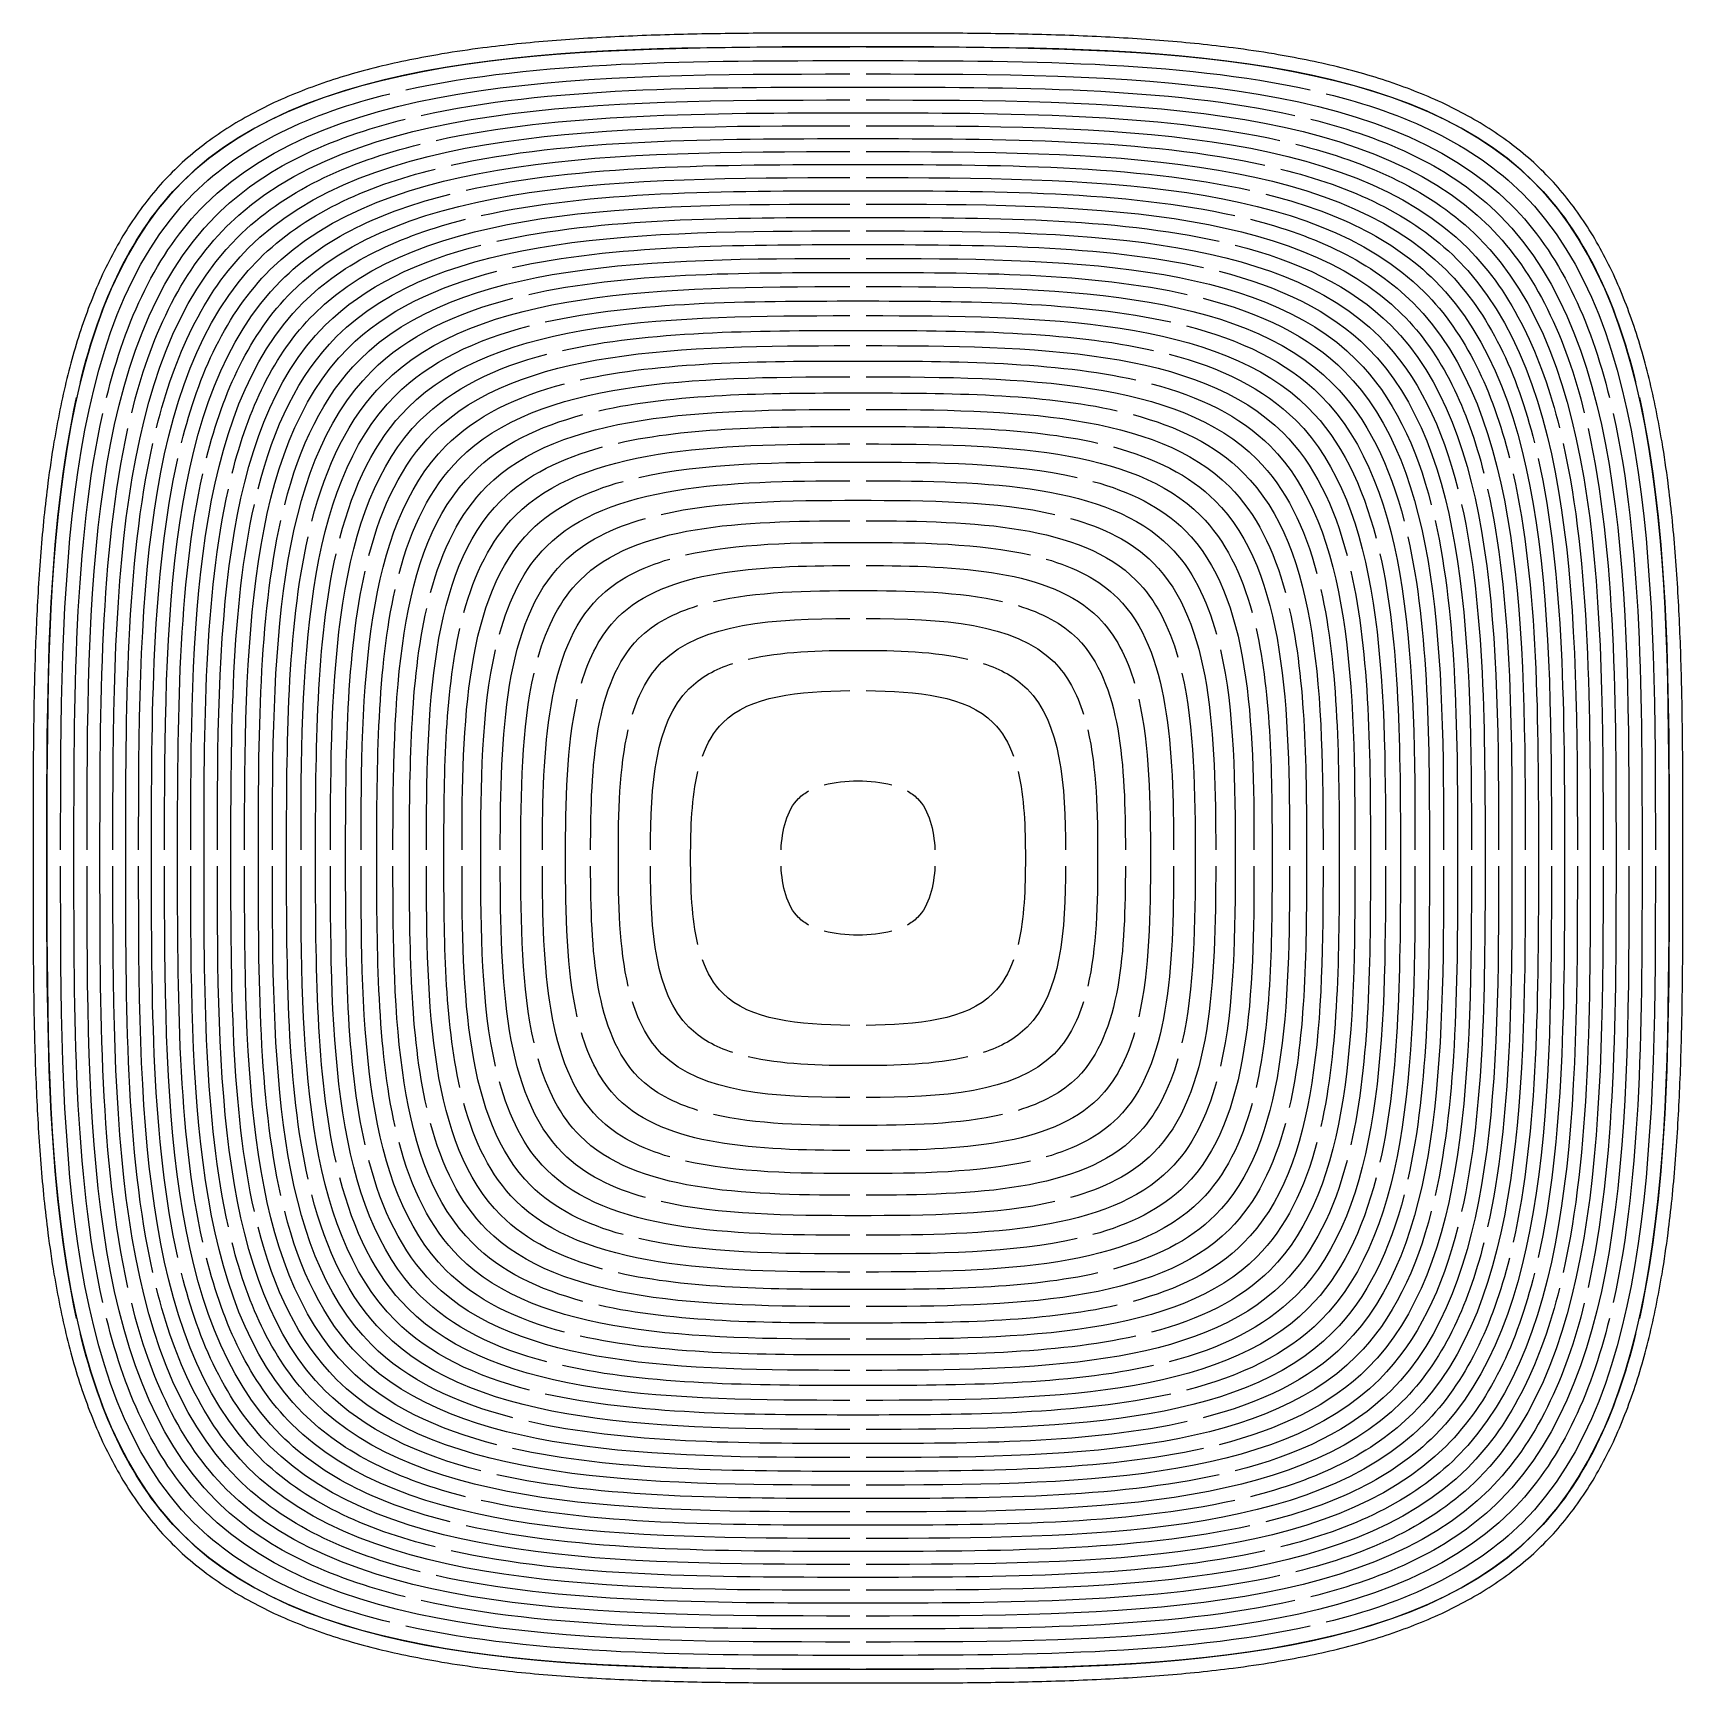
# Model space of a CAD drawing. Header units: millimetres. Extents: x -200 to 200, y -200 to 200.
import ezdxf

# ---------------------------------------------------------------- set-up
doc = ezdxf.new("R2010")
doc.units = ezdxf.units.MM
doc.layers.add('Default', color=18, linetype='Continuous', true_color=0x000000)

msp = doc.modelspace()

# ---------------------------------------------------------------- linework, layer by layer
at = {"layer": 'Default'}
for points, knots in [([(200, 0, 0), (200, -6.97, 0), (200, -19.97, 0), (199.83, -35.94, 0), (199.53, -47.89, 0), (199.2, -56.72, 0), (198.75, -65.47, 0), (198.15, -74.11, 0), (197.38, -82.6, 0), (196.35, -91.51, 0), (195.08, -100.18, 0), (193.53, -108.62, 0), (191.84, -116.2, 0), (189.87, -123.54, 0), (187.6, -130.61, 0), (185, -137.41, 0), (182.05, -143.91, 0), (178.73, -150.08, 0), (175.01, -155.89, 0), (170.88, -161.31, 0), (166.32, -166.32, 0), (161.31, -170.88, 0), (155.89, -175.01, 0), (150.08, -178.73, 0), (143.91, -182.05, 0), (137.41, -185, 0), (130.61, -187.6, 0), (123.54, -189.87, 0), (116.2, -191.84, 0), (108.62, -193.53, 0), (100.18, -195.08, 0), (91.51, -196.35, 0), (82.6, -197.38, 0), (74.11, -198.15, 0), (65.47, -198.75, 0), (56.72, -199.2, 0), (47.89, -199.53, 0), (35.94, -199.83, 0), (19.97, -200, 0), (0, -200, 0), (-19.97, -200, 0), (-35.94, -199.83, 0), (-47.89, -199.53, 0), (-56.72, -199.2, 0), (-65.47, -198.75, 0), (-74.11, -198.15, 0), (-82.6, -197.38, 0), (-91.51, -196.35, 0), (-100.18, -195.08, 0), (-108.62, -193.53, 0), (-116.2, -191.84, 0), (-123.54, -189.87, 0), (-130.61, -187.6, 0), (-137.41, -185, 0), (-143.91, -182.05, 0), (-150.08, -178.73, 0), (-155.89, -175.01, 0), (-161.31, -170.88, 0), (-166.32, -166.32, 0), (-170.88, -161.31, 0), (-175.01, -155.89, 0), (-178.73, -150.08, 0), (-182.05, -143.91, 0), (-185, -137.41, 0), (-187.6, -130.61, 0), (-189.87, -123.54, 0), (-191.84, -116.2, 0), (-193.53, -108.62, 0), (-195.08, -100.18, 0), (-196.35, -91.51, 0), (-197.38, -82.6, 0), (-198.15, -74.11, 0), (-198.75, -65.47, 0), (-199.2, -56.72, 0), (-199.53, -47.89, 0), (-199.83, -35.94, 0), (-200, -19.97, 0), (-200, 0, 0), (-200, 19.97, 0), (-199.83, 35.94, 0), (-199.53, 47.89, 0), (-199.2, 56.72, 0), (-198.75, 65.47, 0), (-198.15, 74.11, 0), (-197.38, 82.6, 0), (-196.35, 91.51, 0), (-195.08, 100.18, 0), (-193.53, 108.62, 0), (-191.84, 116.2, 0), (-189.87, 123.54, 0), (-187.6, 130.61, 0), (-185, 137.41, 0), (-182.05, 143.91, 0), (-178.73, 150.08, 0), (-175.01, 155.89, 0), (-170.88, 161.31, 0), (-166.32, 166.32, 0), (-161.31, 170.88, 0), (-155.89, 175.01, 0), (-150.08, 178.73, 0), (-143.91, 182.05, 0), (-137.41, 185, 0), (-130.61, 187.6, 0), (-123.54, 189.87, 0), (-116.2, 191.84, 0), (-108.62, 193.53, 0), (-100.18, 195.08, 0), (-91.51, 196.35, 0), (-82.6, 197.38, 0), (-74.11, 198.15, 0), (-65.47, 198.75, 0), (-56.72, 199.2, 0), (-47.89, 199.53, 0), (-35.94, 199.83, 0), (-19.97, 200, 0), (0, 200, 0), (19.97, 200, 0), (35.94, 199.83, 0), (47.89, 199.53, 0), (56.72, 199.2, 0), (65.47, 198.75, 0), (74.11, 198.15, 0), (82.6, 197.38, 0), (91.51, 196.35, 0), (100.18, 195.08, 0), (108.62, 193.53, 0), (116.2, 191.84, 0), (123.54, 189.87, 0), (130.61, 187.6, 0), (137.41, 185, 0), (143.91, 182.05, 0), (150.08, 178.73, 0), (155.89, 175.01, 0), (161.31, 170.88, 0), (166.32, 166.32, 0), (170.88, 161.31, 0), (175.01, 155.89, 0), (178.73, 150.08, 0), (182.05, 143.91, 0), (185, 137.41, 0), (187.6, 130.61, 0), (189.87, 123.54, 0), (191.84, 116.2, 0), (193.53, 108.62, 0), (195.08, 100.18, 0), (196.35, 91.51, 0), (197.38, 82.6, 0), (198.15, 74.11, 0), (198.75, 65.47, 0), (199.2, 56.72, 0), (199.53, 47.89, 0), (199.83, 35.94, 0), (200, 19.97, 0), (200, 6.97, 0), (200, 0, 0)], [0, 0, 0, 0, 21.268123, 39.650642, 48.737696, 57.731026, 66.613772, 75.461747, 84.165997, 92.625152, 102.816324, 110.897615, 118.800384, 126.523799, 134.071068, 141.45052, 148.713702, 155.841154, 162.824157, 169.733729, 176.610378, 183.487028, 190.3966, 197.379603, 204.507055, 211.770237, 219.149689, 226.696958, 234.420373, 242.323142, 250.404432, 260.595605, 269.05476, 277.759009, 286.606985, 295.489731, 304.48306, 313.570115, 331.952634, 353.220757, 374.48888, 392.871399, 401.958453, 410.951783, 419.834529, 428.682504, 437.386754, 445.845909, 456.037081, 464.118371, 472.02114, 479.744556, 487.291825, 494.671277, 501.934459, 509.061911, 516.044914, 522.954486, 529.831135, 536.707785, 543.617356, 550.60036, 557.727812, 564.990994, 572.370446, 579.917715, 587.64113, 595.543899, 603.625189, 613.816362, 622.275517, 630.979766, 639.827741, 648.710488, 657.703817, 666.790872, 685.173391, 706.441514, 727.709637, 746.092156, 755.17921, 764.17254, 773.055286, 781.903261, 790.607511, 799.066666, 809.257838, 817.339128, 825.241897, 832.965313, 840.512582, 847.892034, 855.155216, 862.282668, 869.265671, 876.175243, 883.051892, 889.928542, 896.838113, 903.821117, 910.948569, 918.21175, 925.591203, 933.138472, 940.861887, 948.764656, 956.845946, 967.037119, 975.496274, 984.200523, 993.048498, 1001.931245, 1010.924574, 1020.011629, 1038.394148, 1059.662271, 1080.930394, 1099.312913, 1108.399967, 1117.393297, 1126.276043, 1135.124018, 1143.828268, 1152.287422, 1162.478595, 1170.559885, 1178.462654, 1186.18607, 1193.733338, 1201.112791, 1208.375973, 1215.503424, 1222.486428, 1229.396, 1236.272649, 1243.149299, 1250.05887, 1257.041874, 1264.169326, 1271.432507, 1278.81196, 1286.359229, 1294.082644, 1301.985413, 1310.066703, 1320.257876, 1328.717031, 1337.42128, 1346.269255, 1355.152002, 1364.145331, 1373.232386, 1391.614905, 1412.883028, 1412.883028, 1412.883028, 1412.883028]), ([(-188.52, 115.42, 0), (-183.71, 134.98, 0), (-155.67, 196.2, 0), (-66.86, 196.65, 0), (-1.97, 196.65, 0)], [145.353576, 145.353576, 145.353576, 145.353576, 150, 162.374998, 162.374998, 162.374998, 162.374998]), ([(1.97, 196.65, 0), (66.86, 196.65, 0), (155.67, 196.2, 0), (183.71, 134.98, 0), (188.52, 115.42, 0)], [162.625002, 162.625002, 162.625002, 162.625002, 175, 179.646424, 179.646424, 179.646424, 179.646424]), ([(-109.65, 186.19, 0), (-77.83, 193.29, 0), (0, 193.31, 0), (77.83, 193.29, 0), (109.65, 186.19, 0)], [154.948962, 154.948962, 154.948962, 154.948962, 162.5, 170.051038, 170.051038, 170.051038, 170.051038]), ([(-182.17, 111.6, 0), (-177.51, 130.47, 0), (-150.38, 189.57, 0), (-64.64, 190.07, 0), (-1.97, 190.07, 0)], [145.359885, 145.359885, 145.359885, 145.359885, 150, 162.37062, 162.37062, 162.37062, 162.37062]), ([(1.97, 190.07, 0), (64.64, 190.07, 0), (150.38, 189.57, 0), (177.51, 130.47, 0), (182.17, 111.6, 0)], [162.62938, 162.62938, 162.62938, 162.62938, 175, 179.640116, 179.640116, 179.640116, 179.640116]), ([(-193.3, 1.97, 0), (-193.3, 65.73, 0), (-192.83, 152.98, 0), (-132.68, 180.56, 0), (-113.48, 185.29, 0)], [137.627193, 137.627193, 137.627193, 137.627193, 150, 154.643266, 154.643266, 154.643266, 154.643266]), ([(-105.93, 180.01, 0), (-75.18, 186.88, 0), (0, 186.92, 0), (75.18, 186.88, 0), (105.93, 180.01, 0)], [154.953146, 154.953146, 154.953146, 154.953146, 162.5, 170.046855, 170.046855, 170.046855, 170.046855]), ([(113.48, 185.29, 0), (132.68, 180.56, 0), (192.83, 152.98, 0), (193.3, 65.73, 0), (193.3, 1.97, 0)], [170.356733, 170.356733, 170.356733, 170.356733, 175, 187.372807, 187.372807, 187.372807, 187.372807]), ([(-176.08, 107.93, 0), (-171.57, 126.14, 0), (-145.31, 183.21, 0), (-62.51, 183.76, 0), (-1.97, 183.76, 0)], [145.36636, 145.36636, 145.36636, 145.36636, 150, 162.366125, 162.366125, 162.366125, 162.366125]), ([(-102.29, 173.96, 0), (-72.59, 180.6, 0), (0, 180.67, 0), (72.59, 180.6, 0), (102.29, 173.96, 0)], [154.957525, 154.957525, 154.957525, 154.957525, 162.5, 170.042475, 170.042475, 170.042475, 170.042475]), ([(1.97, 183.76, 0), (62.51, 183.76, 0), (145.31, 183.21, 0), (171.57, 126.14, 0), (176.08, 107.93, 0)], [162.633875, 162.633875, 162.633875, 162.633875, 175, 179.63364, 179.63364, 179.63364, 179.63364]), ([(-186.9, 1.97, 0), (-186.9, 63.57, 0), (-186.38, 147.83, 0), (-128.29, 174.52, 0), (-109.76, 179.11, 0)], [137.6316, 137.6316, 137.6316, 137.6316, 150, 154.636917, 154.636917, 154.636917, 154.636917]), ([(-170.05, 104.31, 0), (-165.68, 121.85, 0), (-140.29, 176.92, 0), (-60.41, 177.51, 0), (-1.97, 177.52, 0)], [145.373226, 145.373226, 145.373226, 145.373226, 150, 162.361359, 162.361359, 162.361359, 162.361359]), ([(1.97, 177.52, 0), (60.41, 177.51, 0), (140.29, 176.92, 0), (165.68, 121.85, 0), (170.05, 104.31, 0)], [162.638641, 162.638641, 162.638641, 162.638641, 175, 179.626774, 179.626774, 179.626774, 179.626774]), ([(109.76, 179.11, 0), (128.29, 174.52, 0), (186.38, 147.83, 0), (186.9, 63.57, 0), (186.9, 1.97, 0)], [170.363084, 170.363084, 170.363084, 170.363084, 175, 187.3684, 187.3684, 187.3684, 187.3684]), ([(-180.64, 1.97, 0), (-180.63, 61.46, 0), (-180.07, 142.8, 0), (-123.99, 168.62, 0), (-106.12, 173.06, 0)], [137.636218, 137.636218, 137.636218, 137.636218, 150, 154.630265, 154.630265, 154.630265, 154.630265]), ([(-98.66, 167.94, 0), (-70.01, 174.35, 0), (0, 174.44, 0), (70.01, 174.35, 0), (98.66, 167.94, 0)], [154.962206, 154.962206, 154.962206, 154.962206, 162.5, 170.037795, 170.037795, 170.037795, 170.037795]), ([(106.12, 173.06, 0), (123.99, 168.62, 0), (180.07, 142.8, 0), (180.63, 61.46, 0), (180.64, 1.97, 0)], [170.369736, 170.369736, 170.369736, 170.369736, 175, 187.363782, 187.363782, 187.363782, 187.363782]), ([(-164, 100.67, 0), (-159.78, 117.56, 0), (-135.26, 170.62, 0), (-58.3, 171.25, 0), (-1.97, 171.26, 0)], [145.380614, 145.380614, 145.380614, 145.380614, 150, 162.356229, 162.356229, 162.356229, 162.356229]), ([(-95.01, 161.87, 0), (-67.41, 168.05, 0), (0, 168.17, 0), (67.41, 168.05, 0), (95.01, 161.87, 0)], [154.967266, 154.967266, 154.967266, 154.967266, 162.5, 170.032735, 170.032735, 170.032735, 170.032735]), ([(1.97, 171.26, 0), (58.3, 171.25, 0), (135.26, 170.62, 0), (159.78, 117.56, 0), (164, 100.67, 0)], [162.643771, 162.643771, 162.643771, 162.643771, 175, 179.619387, 179.619387, 179.619387, 179.619387]), ([(-174.39, 1.97, 0), (-174.39, 59.36, 0), (-173.78, 137.78, 0), (-119.71, 162.74, 0), (-102.49, 167.03, 0)], [137.641156, 137.641156, 137.641156, 137.641156, 150, 154.623153, 154.623153, 154.623153, 154.623153]), ([(-157.91, 97, 0), (-153.83, 113.22, 0), (-130.18, 164.26, 0), (-56.17, 164.94, 0), (-1.97, 164.95, 0)], [145.388643, 145.388643, 145.388643, 145.388643, 150, 162.350652, 162.350652, 162.350652, 162.350652]), ([(1.97, 164.95, 0), (56.17, 164.94, 0), (130.18, 164.26, 0), (153.83, 113.22, 0), (157.91, 97, 0)], [162.649348, 162.649348, 162.649348, 162.649348, 175, 179.611358, 179.611358, 179.611358, 179.611358]), ([(102.49, 167.03, 0), (119.71, 162.74, 0), (173.78, 137.78, 0), (174.39, 59.36, 0), (174.39, 1.97, 0)], [170.376847, 170.376847, 170.376847, 170.376847, 175, 187.358844, 187.358844, 187.358844, 187.358844]), ([(-168.11, 1.97, 0), (-168.1, 57.24, 0), (-167.45, 132.72, 0), (-115.4, 156.82, 0), (-98.84, 160.96, 0)], [137.646498, 137.646498, 137.646498, 137.646498, 150, 154.61546, 154.61546, 154.61546, 154.61546]), ([(-91.32, 155.74, 0), (-64.78, 161.69, 0), (0, 161.83, 0), (64.78, 161.69, 0), (91.32, 155.74, 0)], [154.972786, 154.972786, 154.972786, 154.972786, 162.5, 170.027214, 170.027214, 170.027214, 170.027214]), ([(98.84, 160.96, 0), (115.4, 156.82, 0), (167.45, 132.72, 0), (168.1, 57.24, 0), (168.11, 1.97, 0)], [170.38454, 170.38454, 170.38454, 170.38454, 175, 187.353502, 187.353502, 187.353502, 187.353502]), ([(-151.72, 93.28, 0), (-147.8, 108.83, 0), (-125.03, 157.8, 0), (-54.01, 158.53, 0), (-1.97, 158.54, 0)], [145.397445, 145.397445, 145.397445, 145.397445, 150, 162.344536, 162.344536, 162.344536, 162.344536]), ([(1.97, 158.54, 0), (54.01, 158.53, 0), (125.03, 157.8, 0), (147.8, 108.83, 0), (151.72, 93.28, 0)], [162.655464, 162.655464, 162.655464, 162.655464, 175, 179.602555, 179.602555, 179.602555, 179.602555]), ([(-161.76, 1.97, 0), (-161.75, 55.1, 0), (-161.04, 127.61, 0), (-111.04, 150.83, 0), (-95.15, 154.83, 0)], [137.652332, 137.652332, 137.652332, 137.652332, 150, 154.607062, 154.607062, 154.607062, 154.607062]), ([(-145.43, 89.49, 0), (-141.65, 104.35, 0), (-119.79, 151.23, 0), (-51.82, 152.01, 0), (-1.97, 152.02, 0)], [145.407178, 145.407178, 145.407178, 145.407178, 150, 162.337772, 162.337772, 162.337772, 162.337772]), ([(-87.57, 149.5, 0), (-62.11, 155.21, 0), (0, 155.38, 0), (62.11, 155.21, 0), (87.57, 149.5, 0)], [154.978861, 154.978861, 154.978861, 154.978861, 162.5, 170.02114, 170.02114, 170.02114, 170.02114]), ([(1.97, 152.02, 0), (51.82, 152.01, 0), (119.79, 151.23, 0), (141.65, 104.35, 0), (145.43, 89.49, 0)], [162.662228, 162.662228, 162.662228, 162.662228, 175, 179.592823, 179.592823, 179.592823, 179.592823]), ([(95.15, 154.83, 0), (111.04, 150.83, 0), (161.04, 127.61, 0), (161.75, 55.1, 0), (161.76, 1.97, 0)], [170.392938, 170.392938, 170.392938, 170.392938, 175, 187.347667, 187.347667, 187.347667, 187.347667]), ([(-155.3, 1.97, 0), (-155.29, 52.92, 0), (-154.54, 122.42, 0), (-106.6, 144.74, 0), (-91.4, 148.59, 0)], [137.658757, 137.658757, 137.658757, 137.658757, 150, 154.597816, 154.597816, 154.597816, 154.597816]), ([(-83.74, 143.14, 0), (-59.39, 148.61, 0), (0, 148.8, 0), (59.39, 148.61, 0), (83.74, 143.14, 0)], [154.985602, 154.985602, 154.985602, 154.985602, 162.5, 170.014399, 170.014399, 170.014399, 170.014399]), ([(91.4, 148.59, 0), (106.6, 144.74, 0), (154.54, 122.42, 0), (155.29, 52.92, 0), (155.3, 1.97, 0)], [170.402184, 170.402184, 170.402184, 170.402184, 175, 187.341243, 187.341243, 187.341243, 187.341243]), ([(-138.99, 85.62, 0), (-135.37, 99.78, 0), (-114.43, 144.52, 0), (-49.57, 145.35, 0), (-1.97, 145.36, 0)], [145.418034, 145.418034, 145.418034, 145.418034, 150, 162.330224, 162.330224, 162.330224, 162.330224]), ([(1.97, 145.36, 0), (49.57, 145.35, 0), (114.43, 144.52, 0), (135.37, 99.78, 0), (138.99, 85.62, 0)], [162.669776, 162.669776, 162.669776, 162.669776, 175, 179.581967, 179.581967, 179.581967, 179.581967]), ([(-148.71, 1.97, 0), (-148.7, 50.7, 0), (-147.9, 117.12, 0), (-102.08, 138.53, 0), (-87.57, 142.23, 0)], [137.665894, 137.665894, 137.665894, 137.665894, 150, 154.587549, 154.587549, 154.587549, 154.587549]), ([(-79.82, 136.63, 0), (-56.6, 141.86, 0), (0, 142.07, 0), (56.6, 141.86, 0), (79.82, 136.63, 0)], [154.993152, 154.993152, 154.993152, 154.993152, 162.5, 170.006848, 170.006848, 170.006848, 170.006848]), ([(87.57, 142.23, 0), (102.08, 138.53, 0), (147.9, 117.12, 0), (148.7, 50.7, 0), (148.71, 1.97, 0)], [170.412451, 170.412451, 170.412451, 170.412451, 175, 187.334106, 187.334106, 187.334106, 187.334106]), ([(-132.39, 81.65, 0), (-128.93, 95.09, 0), (-108.94, 137.64, 0), (-47.27, 138.51, 0), (-1.97, 138.52, 0)], [145.430265, 145.430265, 145.430265, 145.430265, 150, 162.321717, 162.321717, 162.321717, 162.321717]), ([(1.97, 138.52, 0), (47.27, 138.51, 0), (108.94, 137.64, 0), (128.93, 95.09, 0), (132.39, 81.65, 0)], [162.678283, 162.678283, 162.678283, 162.678283, 175, 179.569736, 179.569736, 179.569736, 179.569736]), ([(-141.96, 1.97, 0), (-141.95, 48.43, 0), (-141.1, 111.7, 0), (-97.45, 132.17, 0), (-83.65, 135.71, 0)], [137.673897, 137.673897, 137.673897, 137.673897, 150, 154.576041, 154.576041, 154.576041, 154.576041]), ([(-75.8, 129.94, 0), (-53.73, 134.91, 0), (0, 135.16, 0), (53.73, 134.91, 0), (75.8, 129.94, 0)], [155.001698, 155.001698, 155.001698, 155.001698, 162.5, 169.998303, 169.998303, 169.998303, 169.998303]), ([(83.65, 135.71, 0), (97.45, 132.17, 0), (141.1, 111.7, 0), (141.95, 48.43, 0), (141.96, 1.97, 0)], [170.423959, 170.423959, 170.423959, 170.423959, 175, 187.326103, 187.326103, 187.326103, 187.326103]), ([(-135.03, 1.97, 0), (-135.02, 46.09, 0), (-134.12, 106.13, 0), (-92.7, 125.64, 0), (-79.62, 129.02, 0)], [137.682966, 137.682966, 137.682966, 137.682966, 150, 154.563006, 154.563006, 154.563006, 154.563006]), ([(-125.6, 77.56, 0), (-122.3, 90.27, 0), (-103.28, 130.55, 0), (-44.9, 131.47, 0), (-1.97, 131.49, 0)], [145.4442, 145.4442, 145.4442, 145.4442, 150, 162.312019, 162.312019, 162.312019, 162.312019]), ([(1.97, 131.49, 0), (44.9, 131.47, 0), (103.28, 130.55, 0), (122.3, 90.27, 0), (125.6, 77.56, 0)], [162.687981, 162.687981, 162.687981, 162.687981, 175, 179.5558, 179.5558, 179.5558, 179.5558]), ([(79.62, 129.02, 0), (92.7, 125.64, 0), (134.12, 106.13, 0), (135.02, 46.09, 0), (135.03, 1.97, 0)], [170.436995, 170.436995, 170.436995, 170.436995, 175, 187.317034, 187.317034, 187.317034, 187.317034]), ([(-118.57, 73.33, 0), (-115.45, 85.27, 0), (-97.43, 123.22, 0), (-42.44, 124.2, 0), (-1.97, 124.21, 0)], [145.460292, 145.460292, 145.460292, 145.460292, 150, 162.300815, 162.300815, 162.300815, 162.300815]), ([(-71.64, 123.04, 0), (-50.77, 127.75, 0), (0, 128.02, 0), (50.77, 127.75, 0), (71.64, 123.04, 0)], [155.011488, 155.011488, 155.011488, 155.011488, 162.5, 169.988513, 169.988513, 169.988513, 169.988513]), ([(1.97, 124.21, 0), (42.44, 124.2, 0), (97.43, 123.22, 0), (115.45, 85.27, 0), (118.57, 73.33, 0)], [162.699185, 162.699185, 162.699185, 162.699185, 175, 179.539708, 179.539708, 179.539708, 179.539708]), ([(-127.89, 1.97, 0), (-127.87, 43.68, 0), (-126.92, 100.38, 0), (-87.79, 118.9, 0), (-75.47, 122.12, 0)], [137.693371, 137.693371, 137.693371, 137.693371, 150, 154.548058, 154.548058, 154.548058, 154.548058]), ([(-67.34, 115.89, 0), (-47.71, 120.32, 0), (0, 120.62, 0), (47.71, 120.32, 0), (67.34, 115.89, 0)], [155.022868, 155.022868, 155.022868, 155.022868, 162.5, 169.977132, 169.977132, 169.977132, 169.977132]), ([(75.47, 122.12, 0), (87.79, 118.9, 0), (126.92, 100.38, 0), (127.87, 43.68, 0), (127.89, 1.97, 0)], [170.451942, 170.451942, 170.451942, 170.451942, 175, 187.306629, 187.306629, 187.306629, 187.306629]), ([(-111.27, 68.94, 0), (-108.32, 80.08, 0), (-91.35, 115.6, 0), (-39.89, 116.63, 0), (-1.97, 116.65, 0)], [145.479178, 145.479178, 145.479178, 145.479178, 150, 162.287657, 162.287657, 162.287657, 162.287657]), ([(1.97, 116.65, 0), (39.89, 116.63, 0), (91.35, 115.6, 0), (108.32, 80.08, 0), (111.27, 68.94, 0)], [162.712343, 162.712343, 162.712343, 162.712343, 175, 179.520823, 179.520823, 179.520823, 179.520823]), ([(-120.47, 1.97, 0), (-120.45, 41.18, 0), (-119.45, 94.42, 0), (-82.71, 111.92, 0), (-71.16, 114.96, 0)], [137.705485, 137.705485, 137.705485, 137.705485, 150, 154.530664, 154.530664, 154.530664, 154.530664]), ([(-62.85, 108.43, 0), (-44.51, 112.58, 0), (0, 112.91, 0), (44.51, 112.58, 0), (62.85, 108.43, 0)], [155.036336, 155.036336, 155.036336, 155.036336, 162.5, 169.963665, 169.963665, 169.963665, 169.963665]), ([(71.16, 114.96, 0), (82.71, 111.92, 0), (119.45, 94.42, 0), (120.45, 41.18, 0), (120.47, 1.97, 0)], [170.469336, 170.469336, 170.469336, 170.469336, 175, 187.294515, 187.294515, 187.294515, 187.294515]), ([(-189.42, -111.6, 0), (-196.65, -79.22, 0), (-196.65, 0, 0), (-196.65, 79.22, 0), (-189.42, 111.6, 0)], [129.946882, 129.946882, 129.946882, 129.946882, 137.5, 145.053118, 145.053118, 145.053118, 145.053118]), ([(-103.62, 64.34, 0), (-100.85, 74.65, 0), (-84.99, 107.63, 0), (-37.23, 108.71, 0), (-1.97, 108.74, 0)], [145.501795, 145.501795, 145.501795, 145.501795, 150, 162.271886, 162.271886, 162.271886, 162.271886]), ([(1.97, 108.74, 0), (37.23, 108.71, 0), (84.99, 107.63, 0), (100.85, 74.65, 0), (103.62, 64.34, 0)], [162.728114, 162.728114, 162.728114, 162.728114, 175, 179.498206, 179.498206, 179.498206, 179.498206]), ([(189.42, 111.6, 0), (196.65, 79.22, 0), (196.65, 39.61, 0), (196.65, 0, 0), (196.65, -39.61, 0), (196.65, -79.22, 0), (189.42, -111.6, 0)], [179.946882, 179.946882, 179.946882, 179.946882, 187.5, 187.5, 187.5, 195.053118, 195.053118, 195.053118, 195.053118]), ([(-183.07, -107.77, 0), (-190.06, -76.5, 0), (-190.08, 0, 0), (-190.06, 76.5, 0), (-183.07, 107.77, 0)], [129.951039, 129.951039, 129.951039, 129.951039, 137.5, 145.048962, 145.048962, 145.048962, 145.048962]), ([(-176.98, -104.11, 0), (-183.73, -73.89, 0), (-183.79, 0, 0), (-183.73, 73.89, 0), (-176.98, 104.11, 0)], [129.955303, 129.955303, 129.955303, 129.955303, 137.5, 145.044697, 145.044697, 145.044697, 145.044697]), ([(-112.74, 1.97, 0), (-112.72, 38.58, 0), (-111.66, 88.21, 0), (-77.4, 104.63, 0), (-66.67, 107.49, 0)], [137.719849, 137.719849, 137.719849, 137.719849, 150, 154.510056, 154.510056, 154.510056, 154.510056]), ([(-58.13, 100.59, 0), (-41.15, 104.44, 0), (0, 104.8, 0), (41.15, 104.44, 0), (58.13, 100.59, 0)], [155.052638, 155.052638, 155.052638, 155.052638, 162.5, 169.947362, 169.947362, 169.947362, 169.947362]), ([(66.67, 107.49, 0), (77.4, 104.63, 0), (111.66, 88.21, 0), (112.72, 38.58, 0), (112.74, 1.97, 0)], [170.489945, 170.489945, 170.489945, 170.489945, 175, 187.280151, 187.280151, 187.280151, 187.280151]), ([(176.98, 104.11, 0), (183.73, 73.89, 0), (183.76, 36.94, 0), (183.76, 0, 0), (183.76, -36.94, 0), (183.73, -73.89, 0), (176.98, -104.11, 0)], [179.955303, 179.955303, 179.955303, 179.955303, 187.5, 187.5, 187.5, 195.044697, 195.044697, 195.044697, 195.044697]), ([(183.07, 107.77, 0), (190.06, 76.5, 0), (190.07, 38.25, 0), (190.07, 0, 0), (190.07, -38.25, 0), (190.06, -76.5, 0), (183.07, -107.77, 0)], [179.951039, 179.951039, 179.951039, 179.951039, 187.5, 187.5, 187.5, 195.048962, 195.048962, 195.048962, 195.048962]), ([(-170.95, -100.48, 0), (-177.48, -71.3, 0), (-177.56, 0, 0), (-177.48, 71.3, 0), (-170.95, 100.48, 0)], [129.959823, 129.959823, 129.959823, 129.959823, 137.5, 145.040178, 145.040178, 145.040178, 145.040178]), ([(-95.55, 59.48, 0), (-92.98, 68.92, 0), (-78.27, 99.21, 0), (-34.41, 100.35, 0), (-1.97, 100.38, 0)], [145.529597, 145.529597, 145.529597, 145.529597, 150, 162.252481, 162.252481, 162.252481, 162.252481]), ([(1.97, 100.38, 0), (34.41, 100.35, 0), (78.27, 99.21, 0), (92.98, 68.92, 0), (95.55, 59.48, 0)], [162.747519, 162.747519, 162.747519, 162.747519, 175, 179.470403, 179.470403, 179.470403, 179.470403]), ([(170.95, 100.48, 0), (177.48, 71.3, 0), (177.52, 35.65, 0), (177.52, 0, 0), (177.52, -35.65, 0), (177.48, -71.3, 0), (170.95, -100.48, 0)], [179.959823, 179.959823, 179.959823, 179.959823, 187.5, 187.5, 187.5, 195.040178, 195.040178, 195.040178, 195.040178]), ([(-164.91, -96.84, 0), (-171.21, -68.71, 0), (-171.31, 0, 0), (-171.21, 68.71, 0), (-164.91, 96.84, 0)], [129.964683, 129.964683, 129.964683, 129.964683, 137.5, 145.035317, 145.035317, 145.035317, 145.035317]), ([(-104.62, 1.97, 0), (-104.6, 35.84, 0), (-103.48, 81.68, 0), (-71.83, 96.97, 0), (-61.95, 99.64, 0)], [137.737277, 137.737277, 137.737277, 137.737277, 150, 154.485072, 154.485072, 154.485072, 154.485072]), ([(61.95, 99.64, 0), (71.83, 96.97, 0), (103.48, 81.68, 0), (104.6, 35.84, 0), (104.62, 1.97, 0)], [170.514927, 170.514927, 170.514927, 170.514927, 175, 187.262723, 187.262723, 187.262723, 187.262723]), ([(164.91, 96.84, 0), (171.21, 68.71, 0), (171.26, 34.36, 0), (171.26, 0, 0), (171.26, -34.36, 0), (171.21, -68.71, 0), (164.91, -96.84, 0)], [179.964683, 179.964683, 179.964683, 179.964683, 187.5, 187.5, 187.5, 195.035317, 195.035317, 195.035317, 195.035317]), ([(-158.82, -93.17, 0), (-164.88, -66.1, 0), (-165.01, 0, 0), (-164.88, 66.1, 0), (-158.82, 93.17, 0)], [129.969963, 129.969963, 129.969963, 129.969963, 137.5, 145.030038, 145.030038, 145.030038, 145.030038]), ([(-53.12, 92.27, 0), (-37.59, 95.8, 0), (0, 96.2, 0), (37.59, 95.8, 0), (53.12, 92.27, 0)], [155.072971, 155.072971, 155.072971, 155.072971, 162.5, 169.927029, 169.927029, 169.927029, 169.927029]), ([(158.82, 93.17, 0), (164.88, 66.1, 0), (164.95, 33.05, 0), (164.95, 0, 0), (164.95, -33.05, 0), (164.88, -66.1, 0), (158.82, -93.17, 0)], [179.969963, 179.969963, 179.969963, 179.969963, 187.5, 187.5, 187.5, 195.030038, 195.030038, 195.030038, 195.030038]), ([(-152.63, -89.45, 0), (-158.46, -63.45, 0), (-158.62, 0, 0), (-158.46, 63.45, 0), (-152.63, 89.45, 0)], [129.975748, 129.975748, 129.975748, 129.975748, 137.5, 145.024253, 145.024253, 145.024253, 145.024253]), ([(-96, 1.97, 0), (-95.97, 32.93, 0), (-94.8, 74.75, 0), (-65.91, 88.85, 0), (-56.93, 91.31, 0)], [137.759075, 137.759075, 137.759075, 137.759075, 150, 154.453862, 154.453862, 154.453862, 154.453862]), ([(-86.92, 54.29, 0), (-84.56, 62.79, 0), (-71.09, 90.22, 0), (-31.4, 91.42, 0), (-1.97, 91.45, 0)], [145.564998, 145.564998, 145.564998, 145.564998, 150, 162.227739, 162.227739, 162.227739, 162.227739]), ([(1.97, 91.45, 0), (31.4, 91.42, 0), (71.09, 90.22, 0), (84.56, 62.79, 0), (86.92, 54.29, 0)], [162.772261, 162.772261, 162.772261, 162.772261, 175, 179.435002, 179.435002, 179.435002, 179.435002]), ([(56.93, 91.31, 0), (65.91, 88.85, 0), (94.8, 74.75, 0), (95.97, 32.93, 0), (96, 1.97, 0)], [170.546139, 170.546139, 170.546139, 170.546139, 175, 187.240925, 187.240925, 187.240925, 187.240925]), ([(152.63, 89.45, 0), (158.46, 63.45, 0), (158.54, 31.73, 0), (158.54, 0, 0), (158.54, -31.73, 0), (158.46, -63.45, 0), (152.63, -89.45, 0)], [179.975748, 179.975748, 179.975748, 179.975748, 187.5, 187.5, 187.5, 195.024253, 195.024253, 195.024253, 195.024253]), ([(-146.34, -85.67, 0), (-151.93, -60.76, 0), (-152.11, 0, 0), (-151.93, 60.76, 0), (-146.34, 85.67, 0)], [129.98214, 129.98214, 129.98214, 129.98214, 137.5, 145.017861, 145.017861, 145.017861, 145.017861]), ([(-47.73, 83.31, 0), (-33.75, 86.51, 0), (0, 86.93, 0), (33.75, 86.51, 0), (47.73, 83.31, 0)], [155.099401, 155.099401, 155.099401, 155.099401, 162.5, 169.9006, 169.9006, 169.9006, 169.9006]), ([(146.34, 85.67, 0), (151.93, 60.76, 0), (152.02, 30.38, 0), (152.02, 0, 0), (152.02, -30.38, 0), (151.93, -60.76, 0), (146.34, -85.67, 0)], [179.98214, 179.98214, 179.98214, 179.98214, 187.5, 187.5, 187.5, 195.017861, 195.017861, 195.017861, 195.017861]), ([(-139.91, -81.79, 0), (-145.26, -58, 0), (-145.46, 0, 0), (-145.26, 58, 0), (-139.91, 81.79, 0)], [129.989265, 129.989265, 129.989265, 129.989265, 137.5, 145.010735, 145.010735, 145.010735, 145.010735]), ([(-86.72, 1.97, 0), (-86.68, 29.81, 0), (-85.45, 67.29, 0), (-59.54, 80.1, 0), (-51.54, 82.34, 0)], [137.787512, 137.787512, 137.787512, 137.787512, 150, 154.413208, 154.413208, 154.413208, 154.413208]), ([(-77.54, 48.65, 0), (-75.41, 56.13, 0), (-63.3, 80.45, 0), (-28.13, 81.71, 0), (-1.97, 81.75, 0)], [145.612402, 145.612402, 145.612402, 145.612402, 150, 162.194549, 162.194549, 162.194549, 162.194549]), ([(1.97, 81.75, 0), (28.13, 81.71, 0), (63.3, 80.45, 0), (75.41, 56.13, 0), (77.54, 48.65, 0)], [162.805451, 162.805451, 162.805451, 162.805451, 175, 179.387599, 179.387599, 179.387599, 179.387599]), ([(51.54, 82.34, 0), (59.54, 80.1, 0), (85.45, 67.29, 0), (86.68, 29.81, 0), (86.72, 1.97, 0)], [170.586792, 170.586792, 170.586792, 170.586792, 175, 187.212488, 187.212488, 187.212488, 187.212488]), ([(139.91, 81.79, 0), (145.26, 58, 0), (145.36, 29, 0), (145.36, 0, 0), (145.36, -29, 0), (145.26, -58, 0), (139.91, -81.79, 0)], [179.989265, 179.989265, 179.989265, 179.989265, 187.5, 187.5, 187.5, 195.010735, 195.010735, 195.010735, 195.010735]), ([(-133.31, -77.83, 0), (-138.41, -55.17, 0), (-138.64, 0, 0), (-138.41, 55.17, 0), (-133.31, 77.83, 0)], [129.997287, 129.997287, 129.997287, 129.997287, 137.5, 145.002714, 145.002714, 145.002714, 145.002714]), ([(-41.8, 73.46, 0), (-29.53, 76.28, 0), (0, 76.74, 0), (29.53, 76.28, 0), (41.8, 73.46, 0)], [155.135932, 155.135932, 155.135932, 155.135932, 162.5, 169.864068, 169.864068, 169.864068, 169.864068]), ([(133.31, 77.83, 0), (138.41, 55.17, 0), (138.53, 27.59, 0), (138.53, 0, 0), (138.53, -27.59, 0), (138.41, -55.17, 0), (133.31, -77.83, 0)], [179.997287, 179.997287, 179.997287, 179.997287, 187.5, 187.5, 187.5, 195.002714, 195.002714, 195.002714, 195.002714]), ([(-126.52, -73.74, 0), (-131.36, -52.26, 0), (-131.62, 0, 0), (-131.36, 52.26, 0), (-126.52, 73.74, 0)], [130.006418, 130.006418, 130.006418, 130.006418, 137.5, 144.993582, 144.993582, 144.993582, 144.993582]), ([(-76.5, 1.97, 0), (-76.46, 26.36, 0), (-75.16, 59.08, 0), (-52.53, 70.46, 0), (-45.6, 72.47, 0)], [137.827009, 137.827009, 137.827009, 137.827009, 150, 154.356862, 154.356862, 154.356862, 154.356862]), ([(45.6, 72.47, 0), (52.53, 70.46, 0), (75.16, 59.08, 0), (76.46, 26.36, 0), (76.5, 1.97, 0)], [170.643138, 170.643138, 170.643138, 170.643138, 175, 187.172991, 187.172991, 187.172991, 187.172991]), ([(126.52, 73.74, 0), (131.36, 52.26, 0), (131.49, 26.13, 0), (131.49, 0, 0), (131.49, -26.13, 0), (131.36, -52.26, 0), (126.52, -73.74, 0)], [180.006418, 180.006418, 180.006418, 180.006418, 187.5, 187.5, 187.5, 194.993582, 194.993582, 194.993582, 194.993582]), ([(-119.5, -69.51, 0), (-124.07, -49.25, 0), (-124.36, 0, 0), (-124.07, 49.25, 0), (-119.5, 69.51, 0)], [130.016953, 130.016953, 130.016953, 130.016953, 137.5, 144.983048, 144.983048, 144.983048, 144.983048]), ([(-67.06, 42.35, 0), (-65.18, 48.69, 0), (-54.58, 69.52, 0), (-24.47, 70.86, 0), (-1.97, 70.9, 0)], [145.681074, 145.681074, 145.681074, 145.681074, 150, 162.14634, 162.14634, 162.14634, 162.14634]), ([(1.97, 70.9, 0), (24.47, 70.86, 0), (54.58, 69.52, 0), (65.18, 48.69, 0), (67.06, 42.35, 0)], [162.85366, 162.85366, 162.85366, 162.85366, 175, 179.318927, 179.318927, 179.318927, 179.318927]), ([(119.5, 69.51, 0), (124.07, 49.25, 0), (124.22, 24.63, 0), (124.22, 0, 0), (124.22, -24.63, 0), (124.07, -49.25, 0), (119.5, -69.51, 0)], [180.016953, 180.016953, 180.016953, 180.016953, 187.5, 187.5, 187.5, 194.983048, 194.983048, 194.983048, 194.983048]), ([(-112.2, -65.12, 0), (-116.49, -46.13, 0), (-116.81, 0, 0), (-116.49, 46.13, 0), (-112.2, 65.12, 0)], [130.029302, 130.029302, 130.029302, 130.029302, 137.5, 144.970699, 144.970699, 144.970699, 144.970699]), ([(-35.01, 62.19, 0), (-24.7, 64.58, 0), (0, 65.08, 0), (24.7, 64.58, 0), (35.01, 62.19, 0)], [155.191872, 155.191872, 155.191872, 155.191872, 162.5, 169.808128, 169.808128, 169.808128, 169.808128]), ([(112.2, 65.12, 0), (116.49, 46.13, 0), (116.65, 23.06, 0), (116.65, 0, 0), (116.65, -23.06, 0), (116.49, -46.13, 0), (112.2, -65.12, 0)], [180.029302, 180.029302, 180.029302, 180.029302, 187.5, 187.5, 187.5, 194.970699, 194.970699, 194.970699, 194.970699]), ([(-104.56, -60.52, 0), (-108.56, -42.85, 0), (-108.91, 0, 0), (-108.56, 42.85, 0), (-104.56, 60.52, 0)], [130.044072, 130.044072, 130.044072, 130.044072, 137.5, 144.955929, 144.955929, 144.955929, 144.955929]), ([(-64.83, 1.97, 0), (-64.78, 22.43, 0), (-63.41, 49.7, 0), (-44.52, 59.45, 0), (-38.82, 61.18, 0)], [137.887923, 137.887923, 137.887923, 137.887923, 150, 154.270261, 154.270261, 154.270261, 154.270261]), ([(38.82, 61.18, 0), (44.52, 59.45, 0), (63.41, 49.7, 0), (64.78, 22.43, 0), (64.83, 1.97, 0)], [170.729739, 170.729739, 170.729739, 170.729739, 175, 187.112077, 187.112077, 187.112077, 187.112077]), ([(104.56, 60.52, 0), (108.56, 42.85, 0), (108.74, 21.43, 0), (108.74, 0, 0), (108.74, -21.43, 0), (108.56, -42.85, 0), (104.56, -60.52, 0)], [180.044072, 180.044072, 180.044072, 180.044072, 187.5, 187.5, 187.5, 194.955929, 194.955929, 194.955929, 194.955929]), ([(-54.67, 34.9, 0), (-53.1, 39.9, 0), (-44.29, 56.63, 0), (-20.16, 58.04, 0), (-1.97, 58.1, 0)], [145.795853, 145.795853, 145.795853, 145.795853, 150, 162.065392, 162.065392, 162.065392, 162.065392]), ([(1.97, 58.1, 0), (20.16, 58.04, 0), (44.29, 56.63, 0), (53.1, 39.9, 0), (54.67, 34.9, 0)], [162.934608, 162.934608, 162.934608, 162.934608, 175, 179.204147, 179.204147, 179.204147, 179.204147]), ([(-96.5, -55.67, 0), (-100.19, -39.4, 0), (-100.57, 0, 0), (-100.19, 39.4, 0), (-96.5, 55.67, 0)], [130.0622, 130.0622, 130.0622, 130.0622, 137.5, 144.9378, 144.9378, 144.9378, 144.9378]), ([(96.5, 55.67, 0), (100.19, 39.4, 0), (100.38, 19.7, 0), (100.38, 0, 0), (100.38, -19.7, 0), (100.19, -39.4, 0), (96.5, -55.67, 0)], [180.0622, 180.0622, 180.0622, 180.0622, 187.5, 187.5, 187.5, 194.9378, 194.9378, 194.9378, 194.9378]), ([(-87.88, -50.48, 0), (-91.25, -35.71, 0), (-91.66, 0, 0), (-91.25, 35.71, 0), (-87.88, 50.48, 0)], [130.08524, 130.08524, 130.08524, 130.08524, 137.5, 144.914761, 144.914761, 144.914761, 144.914761]), ([(-26.6, 48.21, 0), (-18.71, 50.07, 0), (0, 50.61, 0), (18.71, 50.07, 0), (26.6, 48.21, 0)], [155.297766, 155.297766, 155.297766, 155.297766, 162.5, 169.702233, 169.702233, 169.702233, 169.702233]), ([(87.88, 50.48, 0), (91.25, 35.71, 0), (91.46, 17.85, 0), (91.46, 0, 0), (91.46, -17.85, 0), (91.25, -35.71, 0), (87.88, -50.48, 0)], [180.08524, 180.08524, 180.08524, 180.08524, 187.5, 187.5, 187.5, 194.914761, 194.914761, 194.914761, 194.914761]), ([(-78.52, -44.84, 0), (-81.53, -31.7, 0), (-81.97, 0, 0), (-81.53, 31.7, 0), (-78.52, 44.84, 0)], [130.116018, 130.116018, 130.116018, 130.116018, 137.5, 144.883982, 144.883982, 144.883982, 144.883982]), ([(-50.33, 1.97, 0), (-50.26, 17.54, 0), (-48.82, 38.06, 0), (-34.57, 45.77, 0), (-30.38, 47.15, 0)], [138.004672, 138.004672, 138.004672, 138.004672, 150, 154.105383, 154.105383, 154.105383, 154.105383]), ([(30.38, 47.15, 0), (34.57, 45.77, 0), (48.82, 38.06, 0), (50.26, 17.54, 0), (50.33, 1.97, 0)], [170.894616, 170.894616, 170.894616, 170.894616, 175, 186.995328, 186.995328, 186.995328, 186.995328]), ([(78.52, 44.84, 0), (81.53, 31.7, 0), (81.75, 15.85, 0), (81.75, 0, 0), (81.75, -15.85, 0), (81.53, -31.7, 0), (78.52, -44.84, 0)], [180.116018, 180.116018, 180.116018, 180.116018, 187.5, 187.5, 187.5, 194.883982, 194.883982, 194.883982, 194.883982]), ([(-37.69, 24.7, 0), (-36.55, 27.87, 0), (-30.22, 39, 0), (-14.25, 40.47, 0), (-1.97, 40.57, 0)], [146.073896, 146.073896, 146.073896, 146.073896, 150, 161.867043, 161.867043, 161.867043, 161.867043]), ([(1.97, 40.57, 0), (14.25, 40.47, 0), (30.22, 39, 0), (36.55, 27.87, 0), (37.69, 24.7, 0)], [163.132957, 163.132957, 163.132957, 163.132957, 175, 178.926104, 178.926104, 178.926104, 178.926104]), ([(-68.05, -38.54, 0), (-70.66, -27.21, 0), (-71.14, 0, 0), (-70.66, 27.21, 0), (-68.05, 38.54, 0)], [130.160466, 130.160466, 130.160466, 130.160466, 137.5, 144.839534, 144.839534, 144.839534, 144.839534]), ([(68.05, 38.54, 0), (70.66, 27.21, 0), (70.9, 13.61, 0), (70.9, 0, 0), (70.9, -13.61, 0), (70.66, -27.21, 0), (68.05, -38.54, 0)], [180.160466, 180.160466, 180.160466, 180.160466, 187.5, 187.5, 187.5, 194.839534, 194.839534, 194.839534, 194.839534]), ([(-55.7, -31.11, 0), (-57.84, -21.92, 0), (-58.36, 0, 0), (-57.84, 21.92, 0), (-55.7, 31.11, 0)], [130.234423, 130.234423, 130.234423, 130.234423, 137.5, 144.765577, 144.765577, 144.765577, 144.765577]), ([(55.7, 31.11, 0), (57.84, 21.92, 0), (58.1, 10.96, 0), (58.1, 0, 0), (58.1, -10.96, 0), (57.84, -21.92, 0), (55.7, -31.11, 0)], [180.234423, 180.234423, 180.234423, 180.234423, 187.5, 187.5, 187.5, 194.765577, 194.765577, 194.765577, 194.765577]), ([(-38.8, -20.93, 0), (-40.3, -14.69, 0), (-40.85, 0, 0), (-40.3, 14.69, 0), (-38.8, 20.93, 0)], [130.412187, 130.412187, 130.412187, 130.412187, 137.5, 144.587812, 144.587812, 144.587812, 144.587812]), ([(38.8, 20.93, 0), (40.3, 14.69, 0), (40.58, 7.34, 0), (40.58, 0, 0), (40.58, -7.34, 0), (40.3, -14.69, 0), (38.8, -20.93, 0)], [180.412187, 180.412187, 180.412187, 180.412187, 187.5, 187.5, 187.5, 194.587812, 194.587812, 194.587812, 194.587812]), ([(-18.64, 1.97, 0), (-18.42, 6.85, 0), (-17.03, 12.72, 0), (-12.83, 15.78, 0), (-11.88, 16.3, 0)], [138.972918, 138.972918, 138.972918, 138.972918, 150, 152.816984, 152.816984, 152.816984, 152.816984]), ([(-8.23, 17.74, 0), (-5.69, 18.43, 0), (0, 18.94, 0), (5.69, 18.43, 0), (8.23, 17.74, 0)], [156.116759, 156.116759, 156.116759, 156.116759, 162.5, 168.88324, 168.88324, 168.88324, 168.88324]), ([(11.88, 16.3, 0), (12.83, 15.78, 0), (17.03, 12.72, 0), (18.42, 6.85, 0), (18.64, 1.97, 0)], [172.183016, 172.183016, 172.183016, 172.183016, 175, 186.027082, 186.027082, 186.027082, 186.027082]), ([(-113.48, -185.29, 0), (-132.68, -180.56, 0), (-192.83, -152.98, 0), (-193.3, -65.73, 0), (-193.3, -1.97, 0)], [120.356733, 120.356733, 120.356733, 120.356733, 125, 137.372807, 137.372807, 137.372807, 137.372807]), ([(-109.76, -179.11, 0), (-128.29, -174.52, 0), (-186.38, -147.83, 0), (-186.9, -63.57, 0), (-186.9, -1.97, 0)], [120.363084, 120.363084, 120.363084, 120.363084, 125, 137.3684, 137.3684, 137.3684, 137.3684]), ([(-106.12, -173.06, 0), (-123.99, -168.62, 0), (-180.07, -142.8, 0), (-180.63, -61.46, 0), (-180.64, -1.97, 0)], [120.369736, 120.369736, 120.369736, 120.369736, 125, 137.363782, 137.363782, 137.363782, 137.363782]), ([(-102.49, -167.03, 0), (-119.71, -162.74, 0), (-173.78, -137.78, 0), (-174.39, -59.36, 0), (-174.39, -1.97, 0)], [120.376847, 120.376847, 120.376847, 120.376847, 125, 137.358844, 137.358844, 137.358844, 137.358844]), ([(-98.84, -160.96, 0), (-115.4, -156.82, 0), (-167.45, -132.72, 0), (-168.1, -57.24, 0), (-168.11, -1.97, 0)], [120.38454, 120.38454, 120.38454, 120.38454, 125, 137.353502, 137.353502, 137.353502, 137.353502]), ([(-95.15, -154.83, 0), (-111.04, -150.83, 0), (-161.04, -127.61, 0), (-161.75, -55.1, 0), (-161.76, -1.97, 0)], [120.392938, 120.392938, 120.392938, 120.392938, 125, 137.347667, 137.347667, 137.347667, 137.347667]), ([(-91.4, -148.59, 0), (-106.6, -144.74, 0), (-154.54, -122.42, 0), (-155.29, -52.92, 0), (-155.3, -1.97, 0)], [120.402184, 120.402184, 120.402184, 120.402184, 125, 137.341243, 137.341243, 137.341243, 137.341243]), ([(-87.57, -142.23, 0), (-102.08, -138.53, 0), (-147.9, -117.12, 0), (-148.7, -50.7, 0), (-148.71, -1.97, 0)], [120.412451, 120.412451, 120.412451, 120.412451, 125, 137.334106, 137.334106, 137.334106, 137.334106]), ([(-83.65, -135.71, 0), (-97.45, -132.17, 0), (-141.1, -111.7, 0), (-141.95, -48.43, 0), (-141.96, -1.97, 0)], [120.423959, 120.423959, 120.423959, 120.423959, 125, 137.326103, 137.326103, 137.326103, 137.326103]), ([(-79.62, -129.02, 0), (-92.7, -125.64, 0), (-134.12, -106.13, 0), (-135.02, -46.09, 0), (-135.03, -1.97, 0)], [120.436995, 120.436995, 120.436995, 120.436995, 125, 137.317034, 137.317034, 137.317034, 137.317034]), ([(-75.47, -122.12, 0), (-87.79, -118.9, 0), (-126.92, -100.38, 0), (-127.87, -43.68, 0), (-127.89, -1.97, 0)], [120.451942, 120.451942, 120.451942, 120.451942, 125, 137.306629, 137.306629, 137.306629, 137.306629]), ([(-71.16, -114.96, 0), (-82.71, -111.92, 0), (-119.45, -94.42, 0), (-120.45, -41.18, 0), (-120.47, -1.97, 0)], [120.469336, 120.469336, 120.469336, 120.469336, 125, 137.294515, 137.294515, 137.294515, 137.294515]), ([(-66.67, -107.49, 0), (-77.4, -104.63, 0), (-111.66, -88.21, 0), (-112.72, -38.58, 0), (-112.74, -1.97, 0)], [120.489945, 120.489945, 120.489945, 120.489945, 125, 137.280151, 137.280151, 137.280151, 137.280151]), ([(-61.95, -99.64, 0), (-71.83, -96.97, 0), (-103.48, -81.68, 0), (-104.6, -35.84, 0), (-104.62, -1.97, 0)], [120.514927, 120.514927, 120.514927, 120.514927, 125, 137.262723, 137.262723, 137.262723, 137.262723]), ([(-56.93, -91.31, 0), (-65.91, -88.85, 0), (-94.8, -74.75, 0), (-95.97, -32.93, 0), (-96, -1.97, 0)], [120.546139, 120.546139, 120.546139, 120.546139, 125, 137.240925, 137.240925, 137.240925, 137.240925]), ([(-51.54, -82.34, 0), (-59.54, -80.1, 0), (-85.45, -67.29, 0), (-86.68, -29.81, 0), (-86.72, -1.97, 0)], [120.586792, 120.586792, 120.586792, 120.586792, 125, 137.212488, 137.212488, 137.212488, 137.212488]), ([(-45.6, -72.47, 0), (-52.53, -70.46, 0), (-75.16, -59.08, 0), (-76.46, -26.36, 0), (-76.5, -1.97, 0)], [120.643138, 120.643138, 120.643138, 120.643138, 125, 137.172991, 137.172991, 137.172991, 137.172991]), ([(-38.82, -61.18, 0), (-44.52, -59.45, 0), (-63.41, -49.7, 0), (-64.78, -22.43, 0), (-64.83, -1.97, 0)], [120.729739, 120.729739, 120.729739, 120.729739, 125, 137.112077, 137.112077, 137.112077, 137.112077]), ([(-30.38, -47.15, 0), (-34.57, -45.77, 0), (-48.82, -38.06, 0), (-50.26, -17.54, 0), (-50.33, -1.97, 0)], [120.894616, 120.894616, 120.894616, 120.894616, 125, 136.995328, 136.995328, 136.995328, 136.995328]), ([(-11.88, -16.3, 0), (-12.83, -15.78, 0), (-17.03, -12.72, 0), (-18.42, -6.85, 0), (-18.64, -1.97, 0)], [122.183016, 122.183016, 122.183016, 122.183016, 125, 136.027082, 136.027082, 136.027082, 136.027082]), ([(18.64, -1.97, 0), (18.42, -6.85, 0), (17.03, -12.72, 0), (12.83, -15.78, 0), (11.88, -16.3, 0)], [88.972918, 88.972918, 88.972918, 88.972918, 100, 102.816984, 102.816984, 102.816984, 102.816984]), ([(50.33, -1.97, 0), (50.26, -17.54, 0), (48.82, -38.06, 0), (34.57, -45.77, 0), (30.38, -47.15, 0)], [88.004672, 88.004672, 88.004672, 88.004672, 100, 104.105383, 104.105383, 104.105383, 104.105383]), ([(64.83, -1.97, 0), (64.78, -22.43, 0), (63.41, -49.7, 0), (44.52, -59.45, 0), (38.82, -61.18, 0)], [87.887923, 87.887923, 87.887923, 87.887923, 100, 104.270261, 104.270261, 104.270261, 104.270261]), ([(76.5, -1.97, 0), (76.46, -26.36, 0), (75.16, -59.08, 0), (52.53, -70.46, 0), (45.6, -72.47, 0)], [87.827009, 87.827009, 87.827009, 87.827009, 100, 104.356862, 104.356862, 104.356862, 104.356862]), ([(86.72, -1.97, 0), (86.68, -29.81, 0), (85.45, -67.29, 0), (59.54, -80.1, 0), (51.54, -82.34, 0)], [87.787512, 87.787512, 87.787512, 87.787512, 100, 104.413208, 104.413208, 104.413208, 104.413208]), ([(96, -1.97, 0), (95.97, -32.93, 0), (94.8, -74.75, 0), (65.91, -88.85, 0), (56.93, -91.31, 0)], [87.759075, 87.759075, 87.759075, 87.759075, 100, 104.453862, 104.453862, 104.453862, 104.453862]), ([(104.62, -1.97, 0), (104.6, -35.84, 0), (103.48, -81.68, 0), (71.83, -96.97, 0), (61.95, -99.64, 0)], [87.737277, 87.737277, 87.737277, 87.737277, 100, 104.485072, 104.485072, 104.485072, 104.485072]), ([(112.74, -1.97, 0), (112.72, -38.58, 0), (111.66, -88.21, 0), (77.4, -104.63, 0), (66.67, -107.49, 0)], [87.719849, 87.719849, 87.719849, 87.719849, 100, 104.510056, 104.510056, 104.510056, 104.510056]), ([(120.47, -1.97, 0), (120.45, -41.18, 0), (119.45, -94.42, 0), (82.71, -111.92, 0), (71.16, -114.96, 0)], [87.705485, 87.705485, 87.705485, 87.705485, 100, 104.530664, 104.530664, 104.530664, 104.530664]), ([(127.89, -1.97, 0), (127.87, -43.68, 0), (126.92, -100.38, 0), (87.79, -118.9, 0), (75.47, -122.12, 0)], [87.693371, 87.693371, 87.693371, 87.693371, 100, 104.548058, 104.548058, 104.548058, 104.548058]), ([(135.03, -1.97, 0), (135.02, -46.09, 0), (134.12, -106.13, 0), (92.7, -125.64, 0), (79.62, -129.02, 0)], [87.682966, 87.682966, 87.682966, 87.682966, 100, 104.563006, 104.563006, 104.563006, 104.563006]), ([(141.96, -1.97, 0), (141.95, -48.43, 0), (141.1, -111.7, 0), (97.45, -132.17, 0), (83.65, -135.71, 0)], [87.673897, 87.673897, 87.673897, 87.673897, 100, 104.576041, 104.576041, 104.576041, 104.576041]), ([(148.71, -1.97, 0), (148.7, -50.7, 0), (147.9, -117.12, 0), (102.08, -138.53, 0), (87.57, -142.23, 0)], [87.665894, 87.665894, 87.665894, 87.665894, 100, 104.587549, 104.587549, 104.587549, 104.587549]), ([(155.3, -1.97, 0), (155.29, -52.92, 0), (154.54, -122.42, 0), (106.6, -144.74, 0), (91.4, -148.59, 0)], [87.658757, 87.658757, 87.658757, 87.658757, 100, 104.597816, 104.597816, 104.597816, 104.597816]), ([(161.76, -1.97, 0), (161.75, -55.1, 0), (161.04, -127.61, 0), (111.04, -150.83, 0), (95.15, -154.83, 0)], [87.652332, 87.652332, 87.652332, 87.652332, 100, 104.607062, 104.607062, 104.607062, 104.607062]), ([(168.11, -1.97, 0), (168.1, -57.24, 0), (167.45, -132.72, 0), (115.4, -156.82, 0), (98.84, -160.96, 0)], [87.646498, 87.646498, 87.646498, 87.646498, 100, 104.61546, 104.61546, 104.61546, 104.61546]), ([(174.39, -1.97, 0), (174.39, -59.36, 0), (173.78, -137.78, 0), (119.71, -162.74, 0), (102.49, -167.03, 0)], [87.641156, 87.641156, 87.641156, 87.641156, 100, 104.623153, 104.623153, 104.623153, 104.623153]), ([(180.64, -1.97, 0), (180.63, -61.46, 0), (180.07, -142.8, 0), (123.99, -168.62, 0), (106.12, -173.06, 0)], [87.636218, 87.636218, 87.636218, 87.636218, 100, 104.630265, 104.630265, 104.630265, 104.630265]), ([(186.9, -1.97, 0), (186.9, -63.57, 0), (186.38, -147.83, 0), (128.29, -174.52, 0), (109.76, -179.11, 0)], [87.6316, 87.6316, 87.6316, 87.6316, 100, 104.636917, 104.636917, 104.636917, 104.636917]), ([(193.3, -1.97, 0), (193.3, -65.73, 0), (192.83, -152.98, 0), (132.68, -180.56, 0), (113.48, -185.29, 0)], [87.627193, 87.627193, 87.627193, 87.627193, 100, 104.643266, 104.643266, 104.643266, 104.643266]), ([(8.23, -17.74, 0), (5.69, -18.43, 0), (0, -18.94, 0), (-5.69, -18.43, 0), (-8.23, -17.74, 0)], [106.116759, 106.116759, 106.116759, 106.116759, 112.5, 118.88324, 118.88324, 118.88324, 118.88324]), ([(-1.97, -40.57, 0), (-14.25, -40.47, 0), (-30.22, -39, 0), (-36.55, -27.87, 0), (-37.69, -24.7, 0)], [113.132957, 113.132957, 113.132957, 113.132957, 125, 128.926104, 128.926104, 128.926104, 128.926104]), ([(37.69, -24.7, 0), (36.55, -27.87, 0), (30.22, -39, 0), (14.25, -40.47, 0), (1.97, -40.57, 0)], [96.073896, 96.073896, 96.073896, 96.073896, 100, 111.867043, 111.867043, 111.867043, 111.867043]), ([(-1.97, -58.1, 0), (-20.16, -58.04, 0), (-44.29, -56.63, 0), (-53.1, -39.9, 0), (-54.67, -34.9, 0)], [112.934608, 112.934608, 112.934608, 112.934608, 125, 129.204147, 129.204147, 129.204147, 129.204147]), ([(54.67, -34.9, 0), (53.1, -39.9, 0), (44.29, -56.63, 0), (20.16, -58.04, 0), (1.97, -58.1, 0)], [95.795853, 95.795853, 95.795853, 95.795853, 100, 112.065392, 112.065392, 112.065392, 112.065392]), ([(-1.97, -70.9, 0), (-24.47, -70.86, 0), (-54.58, -69.52, 0), (-65.18, -48.69, 0), (-67.06, -42.35, 0)], [112.85366, 112.85366, 112.85366, 112.85366, 125, 129.318927, 129.318927, 129.318927, 129.318927]), ([(67.06, -42.35, 0), (65.18, -48.69, 0), (54.58, -69.52, 0), (24.47, -70.86, 0), (1.97, -70.9, 0)], [95.681074, 95.681074, 95.681074, 95.681074, 100, 112.14634, 112.14634, 112.14634, 112.14634]), ([(-1.97, -81.75, 0), (-28.13, -81.71, 0), (-63.3, -80.45, 0), (-75.41, -56.13, 0), (-77.54, -48.65, 0)], [112.805451, 112.805451, 112.805451, 112.805451, 125, 129.387599, 129.387599, 129.387599, 129.387599]), ([(26.6, -48.21, 0), (18.71, -50.07, 0), (0, -50.61, 0), (-18.71, -50.07, 0), (-26.6, -48.21, 0)], [105.297766, 105.297766, 105.297766, 105.297766, 112.5, 119.702233, 119.702233, 119.702233, 119.702233]), ([(77.54, -48.65, 0), (75.41, -56.13, 0), (63.3, -80.45, 0), (28.13, -81.71, 0), (1.97, -81.75, 0)], [95.612402, 95.612402, 95.612402, 95.612402, 100, 112.194549, 112.194549, 112.194549, 112.194549]), ([(-1.97, -91.45, 0), (-31.4, -91.42, 0), (-71.09, -90.22, 0), (-84.56, -62.79, 0), (-86.92, -54.29, 0)], [112.772261, 112.772261, 112.772261, 112.772261, 125, 129.435002, 129.435002, 129.435002, 129.435002]), ([(86.92, -54.29, 0), (84.56, -62.79, 0), (71.09, -90.22, 0), (31.4, -91.42, 0), (1.97, -91.45, 0)], [95.564998, 95.564998, 95.564998, 95.564998, 100, 112.227739, 112.227739, 112.227739, 112.227739]), ([(-1.97, -100.38, 0), (-34.41, -100.35, 0), (-78.27, -99.21, 0), (-92.98, -68.92, 0), (-95.55, -59.48, 0)], [112.747519, 112.747519, 112.747519, 112.747519, 125, 129.470403, 129.470403, 129.470403, 129.470403]), ([(95.55, -59.48, 0), (92.98, -68.92, 0), (78.27, -99.21, 0), (34.41, -100.35, 0), (1.97, -100.38, 0)], [95.529597, 95.529597, 95.529597, 95.529597, 100, 112.252481, 112.252481, 112.252481, 112.252481]), ([(35.01, -62.19, 0), (24.7, -64.58, 0), (0, -65.08, 0), (-24.7, -64.58, 0), (-35.01, -62.19, 0)], [105.191872, 105.191872, 105.191872, 105.191872, 112.5, 119.808128, 119.808128, 119.808128, 119.808128]), ([(-1.97, -108.74, 0), (-37.23, -108.71, 0), (-84.99, -107.63, 0), (-100.85, -74.65, 0), (-103.62, -64.34, 0)], [112.728114, 112.728114, 112.728114, 112.728114, 125, 129.498206, 129.498206, 129.498206, 129.498206]), ([(103.62, -64.34, 0), (100.85, -74.65, 0), (84.99, -107.63, 0), (37.23, -108.71, 0), (1.97, -108.74, 0)], [95.501795, 95.501795, 95.501795, 95.501795, 100, 112.271886, 112.271886, 112.271886, 112.271886]), ([(-1.97, -116.65, 0), (-39.89, -116.63, 0), (-91.35, -115.6, 0), (-108.32, -80.08, 0), (-111.27, -68.94, 0)], [112.712343, 112.712343, 112.712343, 112.712343, 125, 129.520823, 129.520823, 129.520823, 129.520823]), ([(111.27, -68.94, 0), (108.32, -80.08, 0), (91.35, -115.6, 0), (39.89, -116.63, 0), (1.97, -116.65, 0)], [95.479178, 95.479178, 95.479178, 95.479178, 100, 112.287657, 112.287657, 112.287657, 112.287657]), ([(-1.97, -124.21, 0), (-42.44, -124.2, 0), (-97.43, -123.22, 0), (-115.45, -85.27, 0), (-118.57, -73.33, 0)], [112.699185, 112.699185, 112.699185, 112.699185, 125, 129.539708, 129.539708, 129.539708, 129.539708]), ([(41.8, -73.46, 0), (29.53, -76.28, 0), (0, -76.74, 0), (-29.53, -76.28, 0), (-41.8, -73.46, 0)], [105.135932, 105.135932, 105.135932, 105.135932, 112.5, 119.864068, 119.864068, 119.864068, 119.864068]), ([(118.57, -73.33, 0), (115.45, -85.27, 0), (97.43, -123.22, 0), (42.44, -124.2, 0), (1.97, -124.21, 0)], [95.460292, 95.460292, 95.460292, 95.460292, 100, 112.300815, 112.300815, 112.300815, 112.300815]), ([(-1.97, -131.49, 0), (-44.9, -131.47, 0), (-103.28, -130.55, 0), (-122.3, -90.27, 0), (-125.6, -77.56, 0)], [112.687981, 112.687981, 112.687981, 112.687981, 125, 129.5558, 129.5558, 129.5558, 129.5558]), ([(125.6, -77.56, 0), (122.3, -90.27, 0), (103.28, -130.55, 0), (44.9, -131.47, 0), (1.97, -131.49, 0)], [95.4442, 95.4442, 95.4442, 95.4442, 100, 112.312019, 112.312019, 112.312019, 112.312019]), ([(-1.97, -138.52, 0), (-47.27, -138.51, 0), (-108.94, -137.64, 0), (-128.93, -95.09, 0), (-132.39, -81.65, 0)], [112.678283, 112.678283, 112.678283, 112.678283, 125, 129.569736, 129.569736, 129.569736, 129.569736]), ([(47.73, -83.31, 0), (33.75, -86.51, 0), (0, -86.93, 0), (-33.75, -86.51, 0), (-47.73, -83.31, 0)], [105.099401, 105.099401, 105.099401, 105.099401, 112.5, 119.9006, 119.9006, 119.9006, 119.9006]), ([(132.39, -81.65, 0), (128.93, -95.09, 0), (108.94, -137.64, 0), (47.27, -138.51, 0), (1.97, -138.52, 0)], [95.430265, 95.430265, 95.430265, 95.430265, 100, 112.321717, 112.321717, 112.321717, 112.321717]), ([(-1.97, -145.36, 0), (-49.57, -145.35, 0), (-114.43, -144.52, 0), (-135.37, -99.78, 0), (-138.99, -85.62, 0)], [112.669776, 112.669776, 112.669776, 112.669776, 125, 129.581967, 129.581967, 129.581967, 129.581967]), ([(138.99, -85.62, 0), (135.37, -99.78, 0), (114.43, -144.52, 0), (49.57, -145.35, 0), (1.97, -145.36, 0)], [95.418034, 95.418034, 95.418034, 95.418034, 100, 112.330224, 112.330224, 112.330224, 112.330224]), ([(-1.97, -152.02, 0), (-51.82, -152.01, 0), (-119.79, -151.23, 0), (-141.65, -104.35, 0), (-145.43, -89.49, 0)], [112.662228, 112.662228, 112.662228, 112.662228, 125, 129.592823, 129.592823, 129.592823, 129.592823]), ([(145.43, -89.49, 0), (141.65, -104.35, 0), (119.79, -151.23, 0), (51.82, -152.01, 0), (1.97, -152.02, 0)], [95.407178, 95.407178, 95.407178, 95.407178, 100, 112.337772, 112.337772, 112.337772, 112.337772]), ([(-1.97, -158.54, 0), (-54.01, -158.53, 0), (-125.03, -157.8, 0), (-147.8, -108.83, 0), (-151.72, -93.28, 0)], [112.655464, 112.655464, 112.655464, 112.655464, 125, 129.602555, 129.602555, 129.602555, 129.602555]), ([(53.12, -92.27, 0), (37.59, -95.8, 0), (0, -96.2, 0), (-37.59, -95.8, 0), (-53.12, -92.27, 0)], [105.072971, 105.072971, 105.072971, 105.072971, 112.5, 119.927029, 119.927029, 119.927029, 119.927029]), ([(151.72, -93.28, 0), (147.8, -108.83, 0), (125.03, -157.8, 0), (54.01, -158.53, 0), (1.97, -158.54, 0)], [95.397445, 95.397445, 95.397445, 95.397445, 100, 112.344536, 112.344536, 112.344536, 112.344536]), ([(-1.97, -164.95, 0), (-56.17, -164.94, 0), (-130.18, -164.26, 0), (-153.83, -113.22, 0), (-157.91, -97, 0)], [112.649348, 112.649348, 112.649348, 112.649348, 125, 129.611358, 129.611358, 129.611358, 129.611358]), ([(157.91, -97, 0), (153.83, -113.22, 0), (130.18, -164.26, 0), (56.17, -164.94, 0), (1.97, -164.95, 0)], [95.388643, 95.388643, 95.388643, 95.388643, 100, 112.350652, 112.350652, 112.350652, 112.350652]), ([(-1.97, -171.26, 0), (-58.3, -171.25, 0), (-135.26, -170.62, 0), (-159.78, -117.56, 0), (-164, -100.67, 0)], [112.643771, 112.643771, 112.643771, 112.643771, 125, 129.619387, 129.619387, 129.619387, 129.619387]), ([(58.13, -100.59, 0), (41.15, -104.44, 0), (0, -104.8, 0), (-41.15, -104.44, 0), (-58.13, -100.59, 0)], [105.052638, 105.052638, 105.052638, 105.052638, 112.5, 119.947362, 119.947362, 119.947362, 119.947362]), ([(164, -100.67, 0), (159.78, -117.56, 0), (135.26, -170.62, 0), (58.3, -171.25, 0), (1.97, -171.26, 0)], [95.380614, 95.380614, 95.380614, 95.380614, 100, 112.356229, 112.356229, 112.356229, 112.356229]), ([(-1.97, -183.76, 0), (-62.51, -183.76, 0), (-145.31, -183.21, 0), (-171.57, -126.14, 0), (-176.08, -107.93, 0)], [112.633875, 112.633875, 112.633875, 112.633875, 125, 129.63364, 129.63364, 129.63364, 129.63364]), ([(-1.97, -177.52, 0), (-60.41, -177.51, 0), (-140.29, -176.92, 0), (-165.68, -121.85, 0), (-170.05, -104.31, 0)], [112.638641, 112.638641, 112.638641, 112.638641, 125, 129.626774, 129.626774, 129.626774, 129.626774]), ([(170.05, -104.31, 0), (165.68, -121.85, 0), (140.29, -176.92, 0), (60.41, -177.51, 0), (1.97, -177.52, 0)], [95.373226, 95.373226, 95.373226, 95.373226, 100, 112.361359, 112.361359, 112.361359, 112.361359]), ([(176.08, -107.93, 0), (171.57, -126.14, 0), (145.31, -183.21, 0), (62.51, -183.76, 0), (1.97, -183.76, 0)], [95.36636, 95.36636, 95.36636, 95.36636, 100, 112.366125, 112.366125, 112.366125, 112.366125]), ([(-1.97, -190.07, 0), (-64.64, -190.07, 0), (-150.38, -189.57, 0), (-177.51, -130.47, 0), (-182.17, -111.6, 0)], [112.62938, 112.62938, 112.62938, 112.62938, 125, 129.640116, 129.640116, 129.640116, 129.640116]), ([(62.85, -108.43, 0), (44.51, -112.58, 0), (0, -112.91, 0), (-44.51, -112.58, 0), (-62.85, -108.43, 0)], [105.036336, 105.036336, 105.036336, 105.036336, 112.5, 119.963665, 119.963665, 119.963665, 119.963665]), ([(182.17, -111.6, 0), (177.51, -130.47, 0), (150.38, -189.57, 0), (64.64, -190.07, 0), (1.97, -190.07, 0)], [95.359885, 95.359885, 95.359885, 95.359885, 100, 112.37062, 112.37062, 112.37062, 112.37062]), ([(-1.97, -196.65, 0), (-66.86, -196.65, 0), (-155.67, -196.2, 0), (-183.71, -134.98, 0), (-188.52, -115.42, 0)], [112.625002, 112.625002, 112.625002, 112.625002, 125, 129.646424, 129.646424, 129.646424, 129.646424]), ([(67.34, -115.89, 0), (47.71, -120.32, 0), (0, -120.62, 0), (-47.71, -120.32, 0), (-67.34, -115.89, 0)], [105.022868, 105.022868, 105.022868, 105.022868, 112.5, 119.977132, 119.977132, 119.977132, 119.977132]), ([(188.52, -115.42, 0), (183.71, -134.98, 0), (155.67, -196.2, 0), (66.86, -196.65, 0), (1.97, -196.65, 0)], [95.353576, 95.353576, 95.353576, 95.353576, 100, 112.374998, 112.374998, 112.374998, 112.374998]), ([(71.64, -123.04, 0), (50.77, -127.75, 0), (0, -128.02, 0), (-50.77, -127.75, 0), (-71.64, -123.04, 0)], [105.011488, 105.011488, 105.011488, 105.011488, 112.5, 119.988513, 119.988513, 119.988513, 119.988513]), ([(75.8, -129.94, 0), (53.73, -134.91, 0), (0, -135.16, 0), (-53.73, -134.91, 0), (-75.8, -129.94, 0)], [105.001698, 105.001698, 105.001698, 105.001698, 112.5, 119.998303, 119.998303, 119.998303, 119.998303]), ([(79.82, -136.63, 0), (56.6, -141.86, 0), (0, -142.07, 0), (-56.6, -141.86, 0), (-79.82, -136.63, 0)], [104.993152, 104.993152, 104.993152, 104.993152, 112.5, 120.006848, 120.006848, 120.006848, 120.006848]), ([(83.74, -143.14, 0), (59.39, -148.61, 0), (0, -148.8, 0), (-59.39, -148.61, 0), (-83.74, -143.14, 0)], [104.985602, 104.985602, 104.985602, 104.985602, 112.5, 120.014399, 120.014399, 120.014399, 120.014399]), ([(87.57, -149.5, 0), (62.11, -155.21, 0), (0, -155.38, 0), (-62.11, -155.21, 0), (-87.57, -149.5, 0)], [104.978861, 104.978861, 104.978861, 104.978861, 112.5, 120.02114, 120.02114, 120.02114, 120.02114]), ([(91.32, -155.74, 0), (64.78, -161.69, 0), (0, -161.83, 0), (-64.78, -161.69, 0), (-91.32, -155.74, 0)], [104.972786, 104.972786, 104.972786, 104.972786, 112.5, 120.027214, 120.027214, 120.027214, 120.027214]), ([(95.01, -161.87, 0), (67.41, -168.05, 0), (0, -168.17, 0), (-67.41, -168.05, 0), (-95.01, -161.87, 0)], [104.967266, 104.967266, 104.967266, 104.967266, 112.5, 120.032735, 120.032735, 120.032735, 120.032735]), ([(98.66, -167.94, 0), (70.01, -174.35, 0), (0, -174.44, 0), (-70.01, -174.35, 0), (-98.66, -167.94, 0)], [104.962206, 104.962206, 104.962206, 104.962206, 112.5, 120.037795, 120.037795, 120.037795, 120.037795]), ([(102.29, -173.96, 0), (72.59, -180.6, 0), (0, -180.67, 0), (-72.59, -180.6, 0), (-102.29, -173.96, 0)], [104.957525, 104.957525, 104.957525, 104.957525, 112.5, 120.042475, 120.042475, 120.042475, 120.042475]), ([(105.93, -180.01, 0), (75.18, -186.88, 0), (0, -186.92, 0), (-75.18, -186.88, 0), (-105.93, -180.01, 0)], [104.953146, 104.953146, 104.953146, 104.953146, 112.5, 120.046855, 120.046855, 120.046855, 120.046855]), ([(109.65, -186.19, 0), (77.83, -193.29, 0), (0, -193.31, 0), (-77.83, -193.29, 0), (-109.65, -186.19, 0)], [104.948962, 104.948962, 104.948962, 104.948962, 112.5, 120.051038, 120.051038, 120.051038, 120.051038])]:
    msp.add_open_spline(points, degree=3, knots=knots, dxfattribs=at)
msp.add_open_spline([(196.65, 0, 0), (196.65, -65.55, 0), (196.65, -196.65, 0), (0, -196.65, 0), (-196.65, -196.65, 0), (-196.65, 0, 0), (-196.65, 196.65, 0), (0, 196.65, 0), (196.65, 196.65, 0), (196.65, 65.55, 0), (196.65, 0, 0)], degree=3, dxfattribs=at)

doc.saveas('drawing.dxf')
